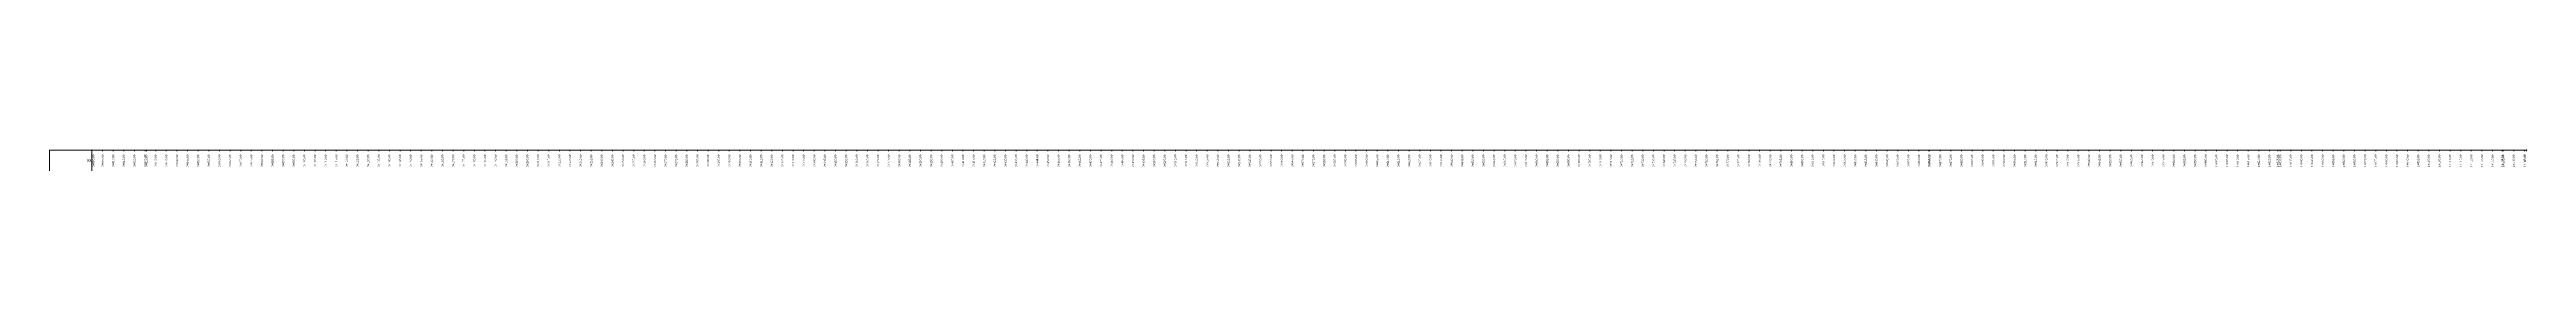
# Model space of a CAD drawing. Header units: metres. Extents: x 478603 to 489313, y 4282657 to 4289463.
# Drawn here: x 483657 to 484823, y 4286262 to 4286272 of the extents above; entities that cross this region are included whole.
import ezdxf

# ---------------------------------------------------------------- set-up
doc = ezdxf.new("R2010")
doc.units = ezdxf.units.M
for name, color, linetype, lineweight in [('PR_ENK_KM', 18, 'Continuous', 0), ('PR_OLCEK', 1, 'Continuous', 0), ('PR_PROFIL', 153, 'Continuous', 0)]:
    doc.layers.add(name, color=color, linetype=linetype, lineweight=lineweight)
doc.styles.get("Standard").update_dxf_attribs({"font": 'times.ttf'})

msp = doc.modelspace()

# ---------------------------------------------------------------- linework, layer by layer
at = {"layer": 'PR_OLCEK'}
for p in [(483677.3, 4286272.1, 919.9), (484823.3, 4286272.1, 919.9)]:
    msp.add_point(p, dxfattribs=at)
at = {"layer": 'PR_PROFIL'}
for p, q in [((483657.3, 4286272.1), (484823.3, 4286272.1)), ((483657.3, 4286262.3), (483657.3, 4286272.1)), ((483677.3, 4286262.3), (483677.3, 4286272.1)), ((483677.3, 4286271.6), (483677.3, 4286272.1)), ((483682.3, 4286271.6), (483682.3, 4286272.1)), ((483687.3, 4286271.6), (483687.3, 4286272.1)), ((483692.3, 4286271.6), (483692.3, 4286272.1)), ((483697.3, 4286271.6), (483697.3, 4286272.1)), ((483702.3, 4286271.6), (483702.3, 4286272.1)), ((483703, 4286271.6), (483703, 4286272.1)), ((483707.3, 4286271.6), (483707.3, 4286272.1)), ((483712.3, 4286271.6), (483712.3, 4286272.1)), ((483717.3, 4286271.6), (483717.3, 4286272.1)), ((483722.3, 4286271.6), (483722.3, 4286272.1)), ((483727.3, 4286271.6), (483727.3, 4286272.1)), ((483732.3, 4286271.6), (483732.3, 4286272.1)), ((483737.3, 4286271.6), (483737.3, 4286272.1)), ((483742.3, 4286271.6), (483742.3, 4286272.1)), ((483747.3, 4286271.6), (483747.3, 4286272.1)), ((483752.3, 4286271.6), (483752.3, 4286272.1)), ((483757.3, 4286271.6), (483757.3, 4286272.1)), ((483762.3, 4286271.6), (483762.3, 4286272.1)), ((483767.3, 4286271.6), (483767.3, 4286272.1)), ((483772.3, 4286271.6), (483772.3, 4286272.1)), ((483777.3, 4286271.6), (483777.3, 4286272.1)), ((483782.3, 4286271.6), (483782.3, 4286272.1)), ((483787.3, 4286271.6), (483787.3, 4286272.1)), ((483792.3, 4286271.6), (483792.3, 4286272.1)), ((483797.3, 4286271.6), (483797.3, 4286272.1)), ((483802.3, 4286271.6), (483802.3, 4286272.1)), ((483807.3, 4286271.6), (483807.3, 4286272.1)), ((483812.3, 4286271.6), (483812.3, 4286272.1)), ((483817.3, 4286271.6), (483817.3, 4286272.1)), ((483822.3, 4286271.6), (483822.3, 4286272.1)), ((483827.3, 4286271.6), (483827.3, 4286272.1)), ((483832.3, 4286271.6), (483832.3, 4286272.1)), ((483837.3, 4286271.6), (483837.3, 4286272.1)), ((483842.3, 4286271.6), (483842.3, 4286272.1)), ((483847.3, 4286271.6), (483847.3, 4286272.1)), ((483852.3, 4286271.6), (483852.3, 4286272.1)), ((483857.3, 4286271.6), (483857.3, 4286272.1)), ((483862.3, 4286271.6), (483862.3, 4286272.1)), ((483867.3, 4286271.6), (483867.3, 4286272.1)), ((483872.3, 4286271.6), (483872.3, 4286272.1)), ((483877.3, 4286271.6), (483877.3, 4286272.1)), ((483882.3, 4286271.6), (483882.3, 4286272.1)), ((483887.3, 4286271.6), (483887.3, 4286272.1)), ((483892.3, 4286271.6), (483892.3, 4286272.1)), ((483897.3, 4286271.6), (483897.3, 4286272.1)), ((483902.3, 4286271.6), (483902.3, 4286272.1)), ((483907.3, 4286271.6), (483907.3, 4286272.1)), ((483912.3, 4286271.6), (483912.3, 4286272.1)), ((483917.3, 4286271.6), (483917.3, 4286272.1)), ((483922.3, 4286271.6), (483922.3, 4286272.1)), ((483927.3, 4286271.6), (483927.3, 4286272.1)), ((483932.3, 4286271.6), (483932.3, 4286272.1)), ((483937.3, 4286271.6), (483937.3, 4286272.1)), ((483942.3, 4286271.6), (483942.3, 4286272.1)), ((483947.3, 4286271.6), (483947.3, 4286272.1)), ((483952.3, 4286271.6), (483952.3, 4286272.1)), ((483957.3, 4286271.6), (483957.3, 4286272.1)), ((483962.3, 4286271.6), (483962.3, 4286272.1)), ((483967.3, 4286271.6), (483967.3, 4286272.1)), ((483972.3, 4286271.6), (483972.3, 4286272.1)), ((483977.3, 4286271.6), (483977.3, 4286272.1)), ((483982.3, 4286271.6), (483982.3, 4286272.1)), ((483987.3, 4286271.6), (483987.3, 4286272.1)), ((483992.3, 4286271.6), (483992.3, 4286272.1)), ((483997.3, 4286271.6), (483997.3, 4286272.1)), ((484002.3, 4286271.6), (484002.3, 4286272.1)), ((484007.3, 4286271.6), (484007.3, 4286272.1)), ((484012.3, 4286271.6), (484012.3, 4286272.1)), ((484017.3, 4286271.6), (484017.3, 4286272.1)), ((484022.3, 4286271.6), (484022.3, 4286272.1)), ((484027.3, 4286271.6), (484027.3, 4286272.1)), ((484032.3, 4286271.6), (484032.3, 4286272.1)), ((484037.3, 4286271.6), (484037.3, 4286272.1)), ((484042.3, 4286271.6), (484042.3, 4286272.1)), ((484047.3, 4286271.6), (484047.3, 4286272.1)), ((484052.3, 4286271.6), (484052.3, 4286272.1)), ((484057.3, 4286271.6), (484057.3, 4286272.1)), ((484062.3, 4286271.6), (484062.3, 4286272.1)), ((484067.3, 4286271.6), (484067.3, 4286272.1)), ((484072.3, 4286271.6), (484072.3, 4286272.1)), ((484077.3, 4286271.6), (484077.3, 4286272.1)), ((484082.3, 4286271.6), (484082.3, 4286272.1)), ((484087.3, 4286271.6), (484087.3, 4286272.1)), ((484092.3, 4286271.6), (484092.3, 4286272.1)), ((484097.3, 4286271.6), (484097.3, 4286272.1)), ((484102.3, 4286271.6), (484102.3, 4286272.1)), ((484107.3, 4286271.6), (484107.3, 4286272.1)), ((484112.3, 4286271.6), (484112.3, 4286272.1)), ((484117.3, 4286271.6), (484117.3, 4286272.1)), ((484122.3, 4286271.6), (484122.3, 4286272.1)), ((484122.3, 4286271.6), (484122.3, 4286272.1)), ((484127.3, 4286271.6), (484127.3, 4286272.1)), ((484132.3, 4286271.6), (484132.3, 4286272.1)), ((484137.3, 4286271.6), (484137.3, 4286272.1)), ((484142.3, 4286271.6), (484142.3, 4286272.1)), ((484147.3, 4286271.6), (484147.3, 4286272.1)), ((484152.3, 4286271.6), (484152.3, 4286272.1)), ((484157.3, 4286271.6), (484157.3, 4286272.1)), ((484162.3, 4286271.6), (484162.3, 4286272.1)), ((484167.3, 4286271.6), (484167.3, 4286272.1)), ((484172.3, 4286271.6), (484172.3, 4286272.1)), ((484177.3, 4286271.6), (484177.3, 4286272.1)), ((484182.3, 4286271.6), (484182.3, 4286272.1)), ((484187.3, 4286271.6), (484187.3, 4286272.1)), ((484192.3, 4286271.6), (484192.3, 4286272.1)), ((484197.3, 4286271.6), (484197.3, 4286272.1)), ((484202.3, 4286271.6), (484202.3, 4286272.1)), ((484207.3, 4286271.6), (484207.3, 4286272.1)), ((484212.3, 4286271.6), (484212.3, 4286272.1)), ((484217.3, 4286271.6), (484217.3, 4286272.1)), ((484222.3, 4286271.6), (484222.3, 4286272.1)), ((484227.3, 4286271.6), (484227.3, 4286272.1)), ((484232.3, 4286271.6), (484232.3, 4286272.1)), ((484237.3, 4286271.6), (484237.3, 4286272.1)), ((484242.3, 4286271.6), (484242.3, 4286272.1)), ((484247.3, 4286271.6), (484247.3, 4286272.1)), ((484252.3, 4286271.6), (484252.3, 4286272.1)), ((484257.3, 4286271.6), (484257.3, 4286272.1)), ((484262.3, 4286271.6), (484262.3, 4286272.1)), ((484267.3, 4286271.6), (484267.3, 4286272.1)), ((484272.3, 4286271.6), (484272.3, 4286272.1)), ((484277.3, 4286271.6), (484277.3, 4286272.1)), ((484282.3, 4286271.6), (484282.3, 4286272.1)), ((484287.3, 4286271.6), (484287.3, 4286272.1)), ((484292.3, 4286271.6), (484292.3, 4286272.1)), ((484297.3, 4286271.6), (484297.3, 4286272.1)), ((484302.3, 4286271.6), (484302.3, 4286272.1)), ((484307.3, 4286271.6), (484307.3, 4286272.1)), ((484312.3, 4286271.6), (484312.3, 4286272.1)), ((484317.3, 4286271.6), (484317.3, 4286272.1)), ((484322.3, 4286271.6), (484322.3, 4286272.1)), ((484327.3, 4286271.6), (484327.3, 4286272.1)), ((484332.3, 4286271.6), (484332.3, 4286272.1)), ((484337.3, 4286271.6), (484337.3, 4286272.1)), ((484342.3, 4286271.6), (484342.3, 4286272.1)), ((484347.3, 4286271.6), (484347.3, 4286272.1)), ((484352.3, 4286271.6), (484352.3, 4286272.1)), ((484357.3, 4286271.6), (484357.3, 4286272.1)), ((484362.3, 4286271.6), (484362.3, 4286272.1)), ((484367.3, 4286271.6), (484367.3, 4286272.1)), ((484372.3, 4286271.6), (484372.3, 4286272.1)), ((484377.3, 4286271.6), (484377.3, 4286272.1)), ((484382.3, 4286271.6), (484382.3, 4286272.1)), ((484387.3, 4286271.6), (484387.3, 4286272.1)), ((484392.3, 4286271.6), (484392.3, 4286272.1)), ((484397.3, 4286271.6), (484397.3, 4286272.1)), ((484402.3, 4286271.6), (484402.3, 4286272.1)), ((484407.3, 4286271.6), (484407.3, 4286272.1)), ((484412.3, 4286271.6), (484412.3, 4286272.1)), ((484417.3, 4286271.6), (484417.3, 4286272.1)), ((484422.3, 4286271.6), (484422.3, 4286272.1)), ((484427.3, 4286271.6), (484427.3, 4286272.1)), ((484432.3, 4286271.6), (484432.3, 4286272.1)), ((484437.3, 4286271.6), (484437.3, 4286272.1)), ((484442.3, 4286271.6), (484442.3, 4286272.1)), ((484447.3, 4286271.6), (484447.3, 4286272.1)), ((484452.3, 4286271.6), (484452.3, 4286272.1)), ((484457.3, 4286271.6), (484457.3, 4286272.1)), ((484462.3, 4286271.6), (484462.3, 4286272.1)), ((484467.3, 4286271.6), (484467.3, 4286272.1)), ((484472.3, 4286271.6), (484472.3, 4286272.1)), ((484477.3, 4286271.6), (484477.3, 4286272.1)), ((484482.3, 4286271.6), (484482.3, 4286272.1)), ((484487.3, 4286271.6), (484487.3, 4286272.1)), ((484492.3, 4286271.6), (484492.3, 4286272.1)), ((484497.3, 4286271.6), (484497.3, 4286272.1)), ((484502.3, 4286271.6), (484502.3, 4286272.1)), ((484507.3, 4286271.6), (484507.3, 4286272.1)), ((484512.3, 4286271.6), (484512.3, 4286272.1)), ((484517.3, 4286271.6), (484517.3, 4286272.1)), ((484522.3, 4286271.6), (484522.3, 4286272.1)), ((484527.3, 4286271.6), (484527.3, 4286272.1)), ((484532.3, 4286271.6), (484532.3, 4286272.1)), ((484537.3, 4286271.6), (484537.3, 4286272.1)), ((484542, 4286271.6), (484542, 4286272.1)), ((484542.3, 4286271.6), (484542.3, 4286272.1)), ((484547.3, 4286271.6), (484547.3, 4286272.1)), ((484552.3, 4286271.6), (484552.3, 4286272.1)), ((484557.3, 4286271.6), (484557.3, 4286272.1)), ((484562.3, 4286271.6), (484562.3, 4286272.1)), ((484567.3, 4286271.6), (484567.3, 4286272.1)), ((484572.3, 4286271.6), (484572.3, 4286272.1)), ((484577.3, 4286271.6), (484577.3, 4286272.1)), ((484582.3, 4286271.6), (484582.3, 4286272.1)), ((484587.3, 4286271.6), (484587.3, 4286272.1)), ((484592.3, 4286271.6), (484592.3, 4286272.1)), ((484597.3, 4286271.6), (484597.3, 4286272.1)), ((484602.3, 4286271.6), (484602.3, 4286272.1)), ((484607.3, 4286271.6), (484607.3, 4286272.1)), ((484612.3, 4286271.6), (484612.3, 4286272.1)), ((484617.3, 4286271.6), (484617.3, 4286272.1)), ((484622.3, 4286271.6), (484622.3, 4286272.1)), ((484627.3, 4286271.6), (484627.3, 4286272.1)), ((484632.3, 4286271.6), (484632.3, 4286272.1)), ((484637.3, 4286271.6), (484637.3, 4286272.1)), ((484642.3, 4286271.6), (484642.3, 4286272.1)), ((484647.3, 4286271.6), (484647.3, 4286272.1)), ((484652.3, 4286271.6), (484652.3, 4286272.1)), ((484657.3, 4286271.6), (484657.3, 4286272.1)), ((484662.3, 4286271.6), (484662.3, 4286272.1)), ((484667.3, 4286271.6), (484667.3, 4286272.1)), ((484672.3, 4286271.6), (484672.3, 4286272.1)), ((484677.3, 4286271.6), (484677.3, 4286272.1)), ((484682.3, 4286271.6), (484682.3, 4286272.1)), ((484687.3, 4286271.6), (484687.3, 4286272.1)), ((484692.3, 4286271.6), (484692.3, 4286272.1)), ((484697.3, 4286271.6), (484697.3, 4286272.1)), ((484702.3, 4286271.6), (484702.3, 4286272.1)), ((484706.2, 4286271.6), (484706.2, 4286272.1)), ((484707.3, 4286271.6), (484707.3, 4286272.1)), ((484712.3, 4286271.6), (484712.3, 4286272.1)), ((484717.3, 4286271.6), (484717.3, 4286272.1)), ((484722.3, 4286271.6), (484722.3, 4286272.1)), ((484727.3, 4286271.6), (484727.3, 4286272.1)), ((484732.3, 4286271.6), (484732.3, 4286272.1)), ((484737.3, 4286271.6), (484737.3, 4286272.1)), ((484742.3, 4286271.6), (484742.3, 4286272.1)), ((484747.3, 4286271.6), (484747.3, 4286272.1)), ((484752.3, 4286271.6), (484752.3, 4286272.1)), ((484757.3, 4286271.6), (484757.3, 4286272.1)), ((484762.3, 4286271.6), (484762.3, 4286272.1)), ((484767.3, 4286271.6), (484767.3, 4286272.1)), ((484772.3, 4286271.6), (484772.3, 4286272.1)), ((484777.3, 4286271.6), (484777.3, 4286272.1)), ((484782.3, 4286271.6), (484782.3, 4286272.1)), ((484787.3, 4286271.6), (484787.3, 4286272.1)), ((484792.3, 4286271.6), (484792.3, 4286272.1)), ((484797.3, 4286271.6), (484797.3, 4286272.1)), ((484802.3, 4286271.6), (484802.3, 4286272.1)), ((484807.3, 4286271.6), (484807.3, 4286272.1)), ((484811.8, 4286271.6), (484811.8, 4286272.1)), ((484812.3, 4286271.6), (484812.3, 4286272.1)), ((484817.3, 4286271.6), (484817.3, 4286272.1)), ((484822.3, 4286271.6), (484822.3, 4286272.1)), ((484823.3, 4286271.6), (484823.3, 4286272.1))]:
    msp.add_line(p, q, dxfattribs=at)

# ---------------------------------------------------------------- texts
at = {"layer": 'PR_ENK_KM'}
msp.add_text('KM', height=1, dxfattribs=at).set_placement((483675.1, 4286266.7))
for s, p in [('  0+000.00', (483678.5, 4286263.4)), ('  0+005.00', (483682.8, 4286263.4)), ('  0+010.00', (483687.8, 4286263.4)), ('  0+015.00', (483692.8, 4286263.4)), ('  0+020.00', (483697.8, 4286263.4)), ('  0+025.00', (483702.8, 4286263.4)), ('  0+025.69', (483703.5, 4286263.4)), ('  0+030.00', (483707.8, 4286263.4)), ('  0+035.00', (483712.8, 4286263.4)), ('  0+040.00', (483717.8, 4286263.4)), ('  0+045.00', (483722.8, 4286263.4)), ('  0+050.00', (483727.8, 4286263.4)), ('  0+055.00', (483732.8, 4286263.4)), ('  0+060.00', (483737.8, 4286263.4)), ('  0+065.00', (483742.8, 4286263.4)), ('  0+070.00', (483747.8, 4286263.4)), ('  0+075.00', (483752.8, 4286263.4)), ('  0+080.00', (483757.8, 4286263.4)), ('  0+085.00', (483762.8, 4286263.4)), ('  0+090.00', (483767.8, 4286263.4)), ('  0+095.00', (483772.8, 4286263.4)), ('  0+100.00', (483777.8, 4286263.4)), ('  0+105.00', (483782.8, 4286263.4)), ('  0+110.00', (483787.8, 4286263.4)), ('  0+115.00', (483792.8, 4286263.4)), ('  0+120.00', (483797.8, 4286263.4)), ('  0+125.00', (483802.8, 4286263.4)), ('  0+130.00', (483807.8, 4286263.4)), ('  0+135.00', (483812.8, 4286263.4)), ('  0+140.00', (483817.8, 4286263.4)), ('  0+145.00', (483822.8, 4286263.4)), ('  0+150.00', (483827.8, 4286263.4)), ('  0+155.00', (483832.8, 4286263.4)), ('  0+160.00', (483837.8, 4286263.4)), ('  0+165.00', (483842.8, 4286263.4)), ('  0+170.00', (483847.8, 4286263.4)), ('  0+175.00', (483852.8, 4286263.4)), ('  0+180.00', (483857.8, 4286263.4)), ('  0+185.00', (483862.8, 4286263.4)), ('  0+190.00', (483867.8, 4286263.4)), ('  0+195.00', (483872.8, 4286263.4)), ('  0+200.00', (483877.8, 4286263.4)), ('  0+205.00', (483882.8, 4286263.4)), ('  0+210.00', (483887.8, 4286263.4)), ('  0+215.00', (483892.8, 4286263.4)), ('  0+220.00', (483897.8, 4286263.4)), ('  0+225.00', (483902.8, 4286263.4)), ('  0+230.00', (483907.8, 4286263.4)), ('  0+235.00', (483912.8, 4286263.4)), ('  0+240.00', (483917.8, 4286263.4)), ('  0+245.00', (483922.8, 4286263.4)), ('  0+250.00', (483927.8, 4286263.4)), ('  0+255.00', (483932.8, 4286263.4)), ('  0+260.00', (483937.8, 4286263.4)), ('  0+265.00', (483942.8, 4286263.4)), ('  0+270.00', (483947.8, 4286263.4)), ('  0+275.00', (483952.8, 4286263.4)), ('  0+280.00', (483957.8, 4286263.4)), ('  0+285.00', (483962.8, 4286263.4)), ('  0+290.00', (483967.8, 4286263.4)), ('  0+295.00', (483972.8, 4286263.4)), ('  0+300.00', (483977.8, 4286263.4)), ('  0+305.00', (483982.8, 4286263.4)), ('  0+310.00', (483987.8, 4286263.4)), ('  0+315.00', (483992.8, 4286263.4)), ('  0+320.00', (483997.8, 4286263.4)), ('  0+325.00', (484002.8, 4286263.4)), ('  0+330.00', (484007.8, 4286263.4)), ('  0+335.00', (484012.8, 4286263.4)), ('  0+340.00', (484017.8, 4286263.4)), ('  0+345.00', (484022.8, 4286263.4)), ('  0+350.00', (484027.8, 4286263.4)), ('  0+355.00', (484032.8, 4286263.4)), ('  0+360.00', (484037.8, 4286263.4)), ('  0+365.00', (484042.8, 4286263.4)), ('  0+370.00', (484047.8, 4286263.4)), ('  0+375.00', (484052.8, 4286263.4)), ('  0+380.00', (484057.8, 4286263.4)), ('  0+385.00', (484062.8, 4286263.4)), ('  0+390.00', (484067.8, 4286263.4)), ('  0+395.00', (484072.8, 4286263.4)), ('  0+400.00', (484077.8, 4286263.4)), ('  0+405.00', (484082.8, 4286263.4)), ('  0+410.00', (484087.8, 4286263.4)), ('  0+415.00', (484092.8, 4286263.4)), ('  0+420.00', (484097.8, 4286263.4)), ('  0+425.00', (484102.8, 4286263.4)), ('  0+430.00', (484107.8, 4286263.4)), ('  0+435.00', (484112.8, 4286263.4)), ('  0+440.00', (484117.8, 4286263.4)), ('  0+444.99', (484122.8, 4286263.4)), ('  0+445.00', (484122.8, 4286263.4)), ('  0+450.00', (484127.8, 4286263.4)), ('  0+455.00', (484132.8, 4286263.4)), ('  0+460.00', (484137.8, 4286263.4)), ('  0+465.00', (484142.8, 4286263.4)), ('  0+470.00', (484147.8, 4286263.4)), ('  0+475.00', (484152.8, 4286263.4)), ('  0+480.00', (484157.8, 4286263.4)), ('  0+485.00', (484162.8, 4286263.4)), ('  0+490.00', (484167.8, 4286263.4)), ('  0+495.00', (484172.8, 4286263.4)), ('  0+500.00', (484177.8, 4286263.4)), ('  0+505.00', (484182.8, 4286263.4)), ('  0+510.00', (484187.8, 4286263.4)), ('  0+515.00', (484192.8, 4286263.4)), ('  0+520.00', (484197.8, 4286263.4)), ('  0+525.00', (484202.8, 4286263.4)), ('  0+530.00', (484207.8, 4286263.4)), ('  0+535.00', (484212.8, 4286263.4)), ('  0+540.00', (484217.8, 4286263.4)), ('  0+545.00', (484222.8, 4286263.4)), ('  0+550.00', (484227.8, 4286263.4)), ('  0+555.00', (484232.8, 4286263.4)), ('  0+560.00', (484237.8, 4286263.4)), ('  0+565.00', (484242.8, 4286263.4)), ('  0+570.00', (484247.8, 4286263.4)), ('  0+575.00', (484252.8, 4286263.4)), ('  0+580.00', (484257.8, 4286263.4)), ('  0+585.00', (484262.8, 4286263.4)), ('  0+590.00', (484267.8, 4286263.4)), ('  0+595.00', (484272.8, 4286263.4)), ('  0+600.00', (484277.8, 4286263.4)), ('  0+605.00', (484282.8, 4286263.4)), ('  0+610.00', (484287.8, 4286263.4)), ('  0+615.00', (484292.8, 4286263.4)), ('  0+620.00', (484297.8, 4286263.4)), ('  0+625.00', (484302.8, 4286263.4)), ('  0+630.00', (484307.8, 4286263.4)), ('  0+635.00', (484312.8, 4286263.4)), ('  0+640.00', (484317.8, 4286263.4)), ('  0+645.00', (484322.8, 4286263.4)), ('  0+650.00', (484327.8, 4286263.4)), ('  0+655.00', (484332.8, 4286263.4)), ('  0+660.00', (484337.8, 4286263.4)), ('  0+665.00', (484342.8, 4286263.4)), ('  0+670.00', (484347.8, 4286263.4)), ('  0+675.00', (484352.8, 4286263.4)), ('  0+680.00', (484357.8, 4286263.4)), ('  0+685.00', (484362.8, 4286263.4)), ('  0+690.00', (484367.8, 4286263.4)), ('  0+695.00', (484372.8, 4286263.4)), ('  0+700.00', (484377.8, 4286263.4)), ('  0+705.00', (484382.8, 4286263.4)), ('  0+710.00', (484387.8, 4286263.4)), ('  0+715.00', (484392.8, 4286263.4)), ('  0+720.00', (484397.8, 4286263.4)), ('  0+725.00', (484402.8, 4286263.4)), ('  0+730.00', (484407.8, 4286263.4)), ('  0+735.00', (484412.8, 4286263.4)), ('  0+740.00', (484417.8, 4286263.4)), ('  0+745.00', (484422.8, 4286263.4)), ('  0+750.00', (484427.8, 4286263.4)), ('  0+755.00', (484432.8, 4286263.4)), ('  0+760.00', (484437.8, 4286263.4)), ('  0+765.00', (484442.8, 4286263.4)), ('  0+770.00', (484447.8, 4286263.4)), ('  0+775.00', (484452.8, 4286263.4)), ('  0+780.00', (484457.8, 4286263.4)), ('  0+785.00', (484462.8, 4286263.4)), ('  0+790.00', (484467.8, 4286263.4)), ('  0+795.00', (484472.8, 4286263.4)), ('  0+800.00', (484477.8, 4286263.4)), ('  0+805.00', (484482.8, 4286263.4)), ('  0+810.00', (484487.8, 4286263.4)), ('  0+815.00', (484492.8, 4286263.4)), ('  0+820.00', (484497.8, 4286263.4)), ('  0+825.00', (484502.8, 4286263.4)), ('  0+830.00', (484507.8, 4286263.4)), ('  0+835.00', (484512.8, 4286263.4)), ('  0+840.00', (484517.8, 4286263.4)), ('  0+845.00', (484522.8, 4286263.4)), ('  0+850.00', (484527.8, 4286263.4)), ('  0+855.00', (484532.8, 4286263.4)), ('  0+860.00', (484537.8, 4286263.4)), ('  0+864.69', (484542.5, 4286263.4)), ('  0+865.00', (484542.8, 4286263.4)), ('  0+870.00', (484547.8, 4286263.4)), ('  0+875.00', (484552.8, 4286263.4)), ('  0+880.00', (484557.8, 4286263.4)), ('  0+885.00', (484562.8, 4286263.4)), ('  0+890.00', (484567.8, 4286263.4)), ('  0+895.00', (484572.8, 4286263.4)), ('  0+900.00', (484577.8, 4286263.4)), ('  0+905.00', (484582.8, 4286263.4)), ('  0+910.00', (484587.8, 4286263.4)), ('  0+915.00', (484592.8, 4286263.4)), ('  0+920.00', (484597.8, 4286263.4)), ('  0+925.00', (484602.8, 4286263.4)), ('  0+930.00', (484607.8, 4286263.4)), ('  0+935.00', (484612.8, 4286263.4)), ('  0+940.00', (484617.8, 4286263.4)), ('  0+945.00', (484622.8, 4286263.4)), ('  0+950.00', (484627.8, 4286263.4)), ('  0+955.00', (484632.8, 4286263.4)), ('  0+960.00', (484637.8, 4286263.4)), ('  0+965.00', (484642.8, 4286263.4)), ('  0+970.00', (484647.8, 4286263.4)), ('  0+975.00', (484652.8, 4286263.4)), ('  0+980.00', (484657.8, 4286263.4)), ('  0+985.00', (484662.8, 4286263.4)), ('  0+990.00', (484667.8, 4286263.4)), ('  0+995.00', (484672.8, 4286263.4)), ('  1+000.00', (484677.8, 4286263.4)), ('  1+005.00', (484682.8, 4286263.4)), ('  1+010.00', (484687.8, 4286263.4)), ('  1+015.00', (484692.8, 4286263.4)), ('  1+020.00', (484697.8, 4286263.4)), ('  1+025.00', (484702.8, 4286263.4)), ('  1+028.88', (484706.7, 4286263.4)), ('  1+030.00', (484707.8, 4286263.4)), ('  1+035.00', (484712.8, 4286263.4)), ('  1+040.00', (484717.8, 4286263.4)), ('  1+045.00', (484722.8, 4286263.4)), ('  1+050.00', (484727.8, 4286263.4)), ('  1+055.00', (484732.8, 4286263.4)), ('  1+060.00', (484737.8, 4286263.4)), ('  1+065.00', (484742.8, 4286263.4)), ('  1+070.00', (484747.8, 4286263.4)), ('  1+075.00', (484752.8, 4286263.4)), ('  1+080.00', (484757.8, 4286263.4)), ('  1+085.00', (484762.8, 4286263.4)), ('  1+090.00', (484767.8, 4286263.4)), ('  1+095.00', (484772.8, 4286263.4)), ('  1+100.00', (484777.8, 4286263.4)), ('  1+105.00', (484782.8, 4286263.4)), ('  1+110.00', (484787.8, 4286263.4)), ('  1+115.00', (484792.8, 4286263.4)), ('  1+120.00', (484797.8, 4286263.4)), ('  1+125.00', (484802.8, 4286263.4)), ('  1+130.00', (484807.8, 4286263.4)), ('  1+134.51', (484812.3, 4286263.4)), ('  1+135.00', (484812.8, 4286263.4)), ('  1+140.00', (484817.8, 4286263.4)), ('  1+145.00', (484822.8, 4286263.4)), ('  1+145.93', (484823.1, 4286263.4))]:
    msp.add_text(s, height=1, rotation=90, dxfattribs=at).set_placement(p)

doc.saveas('drawing.dxf')
